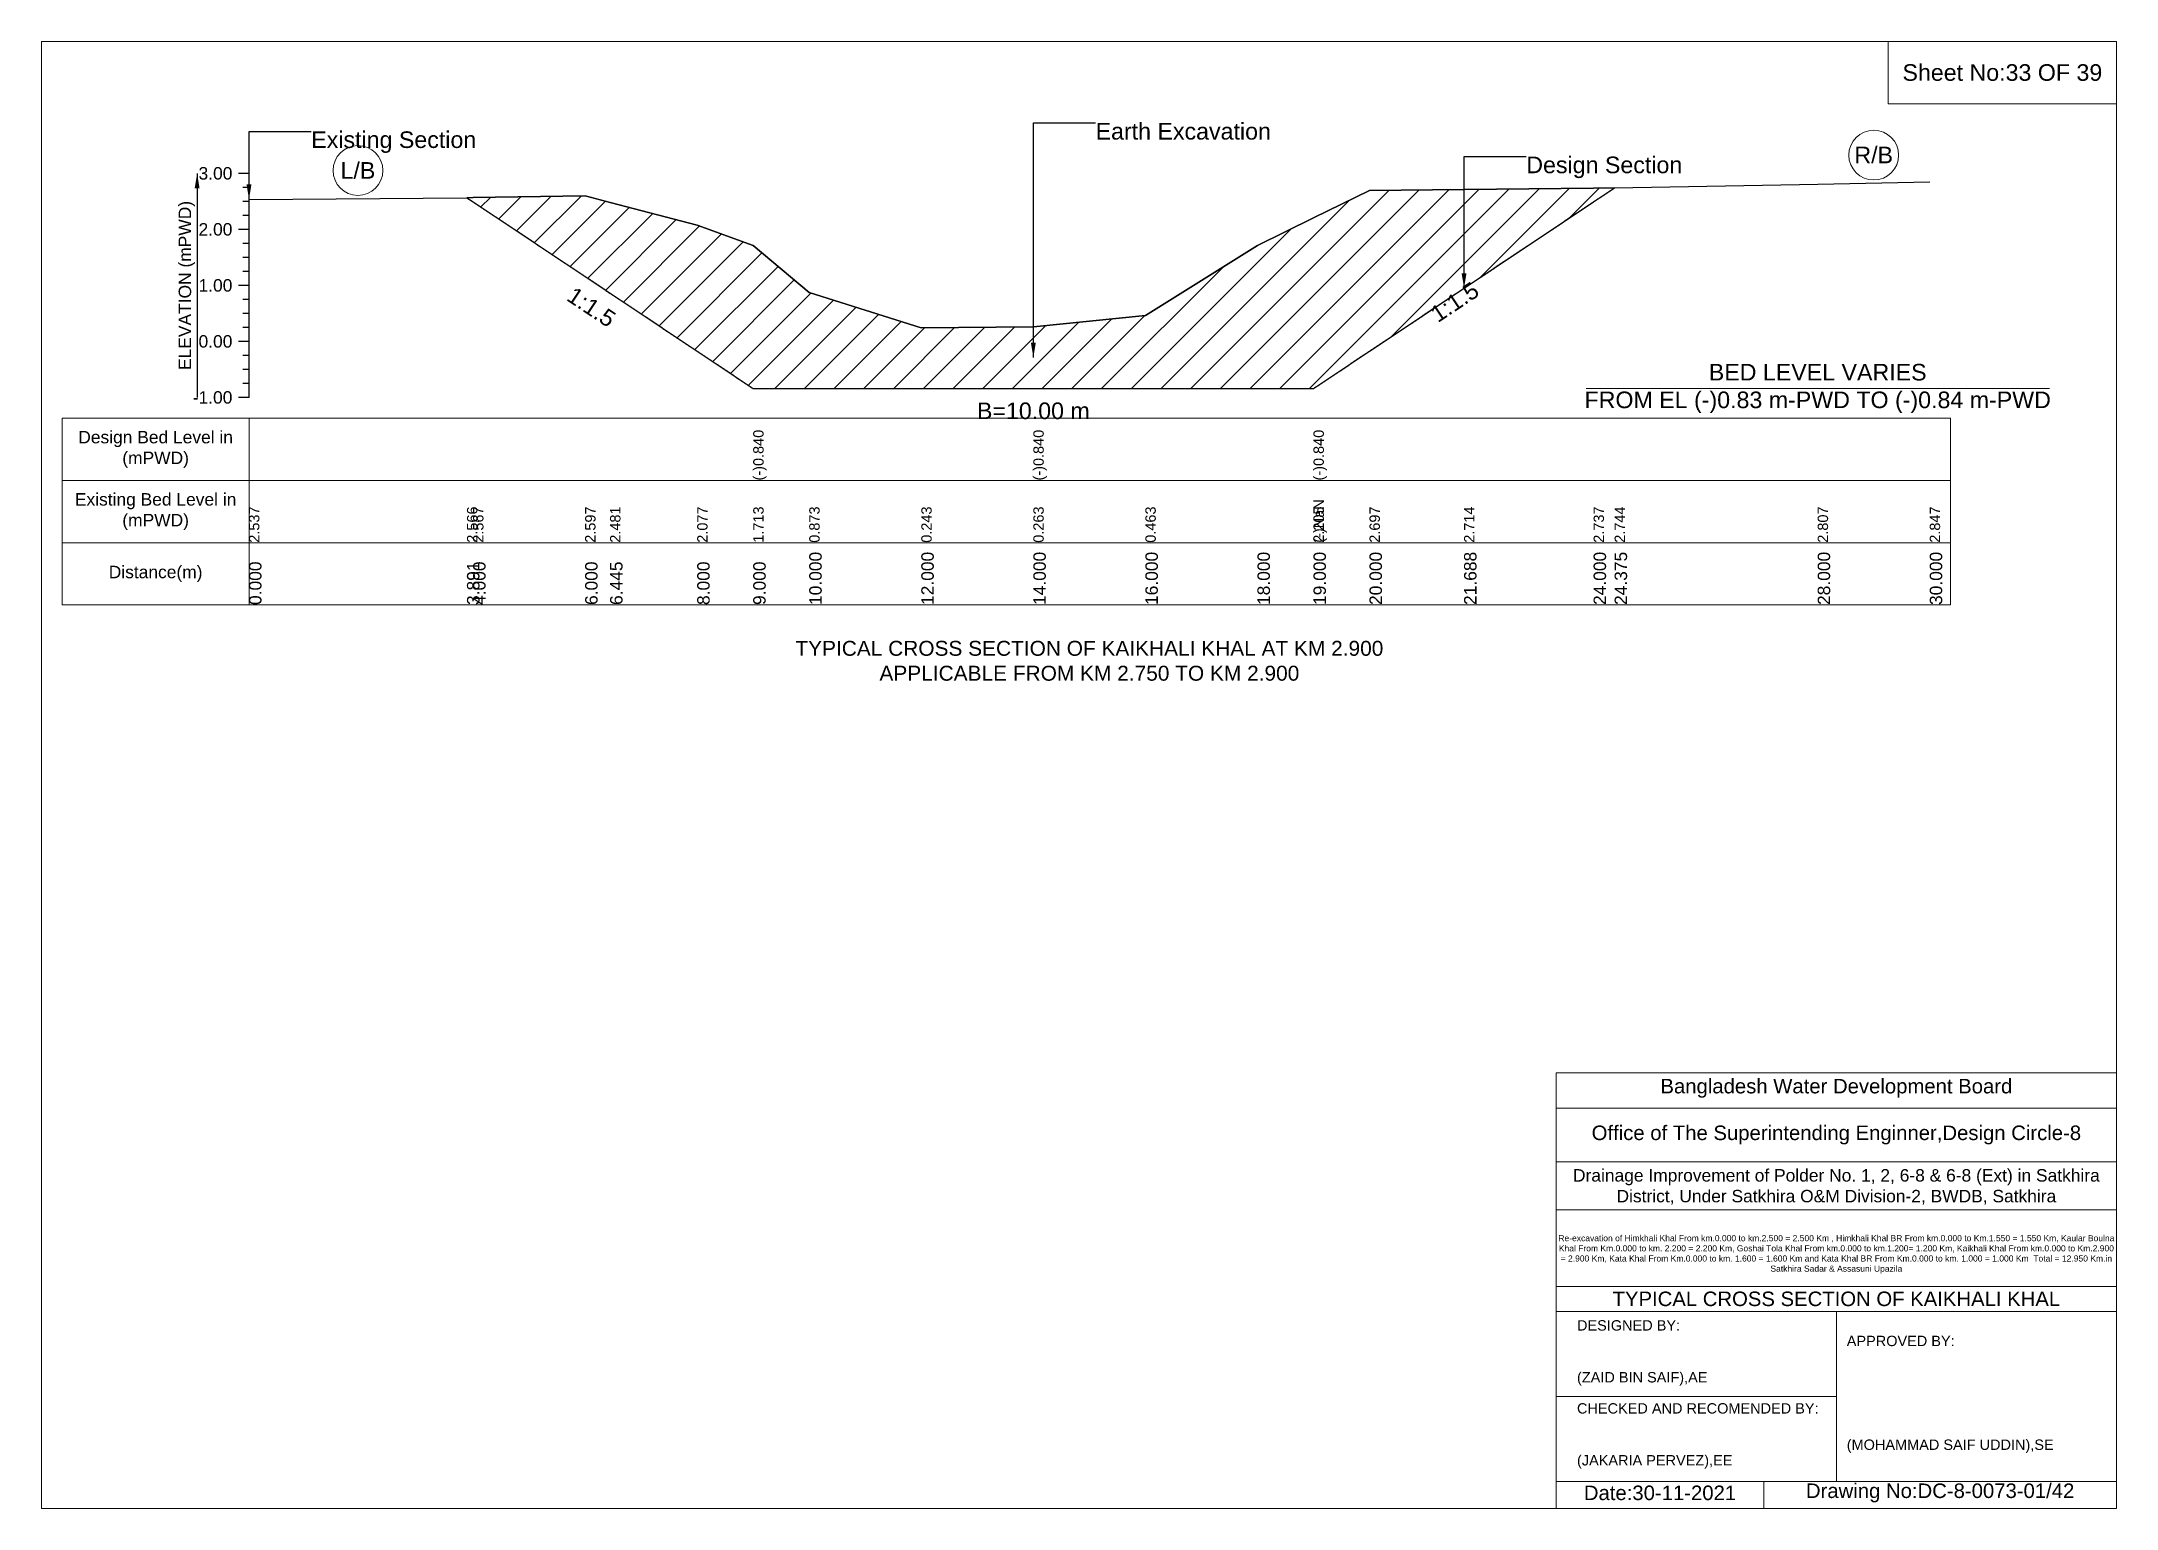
# Model space of a CAD drawing. Header units: inches. Extents: x 93000 to 486000, y -4242 to 0.
# Drawn here: x 420000 to 426000, y -4242 to 0 of the extents above; entities that cross this region are included whole.
import ezdxf

# ---------------------------------------------------------------- set-up
doc = ezdxf.new("R2010")
doc.units = ezdxf.units.IN
doc.header["$LTSCALE"] = 7
doc.header["$MEASUREMENT"] = 0
doc.linetypes.add('DASHED', pattern=[0.75, 0.5, -0.25])
for name, color, linetype, lineweight in [('Cross section Data Border', 7, 'Continuous', 9), ('Cross Section Labels', 7, 'Continuous', 9), ('Design_Bed_Level for Xsection', 7, 'DASHED', 25), ('Existing_Bed_Level for Xsection', 7, 'Continuous', 25), ('Long Section Labels', 7, 'Continuous', 9)]:
    doc.layers.add(name, color=color, linetype=linetype, lineweight=lineweight)
doc.styles.get("Standard").update_dxf_attribs({"font": 'arial.ttf'})
doc.dimstyles.get("Standard").update_dxf_attribs({"dimtxt": 0.18, "dimasz": 0.18, "dimexe": 0.18, "dimexo": 0.0625, "dimgap": 0.09, "dimtad": 0, "dimtih": 1, "dimtoh": 1, "dimdec": 4, "dimzin": 0, "dimdsep": 46, "dimtxsty": 'Standard', "dimcen": 0.09, "dimadec": 0, "dimazin": 0, "dimtfac": 1, "dimtdec": 4, "dimtofl": 0, "dimtmove": 0, "dimatfit": 3, "dimfxl": 1, "dimtolj": 1, "dimtzin": 0, "dimarcsym": 0})

msp = doc.modelspace()

# ---------------------------------------------------------------- texts
at = {"layer": 'Cross section Data Border', "attachment_point": 5}
for s, insert, char_height in [('Sheet No:33 OF 39', (425670, -90), 48), ('Bangladesh Water Development Board', (425190, -3027), 42), ('Office of The Superintending Enginner,Design Circle-8', (425190, -3162), 42)]:
    msp.add_mtext(s, dxfattribs=dict(at, insert=insert, char_height=char_height))
at = {"layer": 'Cross section Data Border'}
for s, insert, char_height, width, attachment_point in [('Design Bed Level in (mPWD)', (420330, -1179.4), 36, 480, 5), ('Existing Bed Level in (mPWD)', (420330, -1359.4), 36, 480, 5), ('Distance(m)', (420330, -1539.4), 36, 480, 5), ('Drainage Improvement of Polder No. 1, 2, 6-8 & 6-8 (Ext) in Satkhira District, Under Satkhira O&M Division-2, BWDB, Satkhira', (425190, -3312), 36, 1680, 5), ('Re-excavation of Himkhali Khal From km.0.000 to km.2.500 = 2.500 Km , Himkhali Khal BR From km.0.000 to Km.1.550 = 1.550 Km, Kaular Boulna Khal From Km.0.000 to km. 2.200 = 2.200 Km, Goshai Tola Khal From km.0.000 to km.1.200= 1.200 Km, Kaikhali Khal From km.0.000 to Km.2.900 = 2.900 Km, Kata Khal From Km.0.000 to km. 1.600 = 1.600 Km and Kata Khal BR From Km.0.000 to km. 1.000 = 1.000 Km  Total = 12.950 Km.in Satkhira Sadar & Assasuni Upazila', (425190, -3507), 17.611, 1620, 5), ('TYPICAL CROSS SECTION OF KAIKHALI KHAL', (425190, -3636), 42, 1680, 5), ('DESIGNED BY:^J^J^J(ZAID BIN SAIF),AE', (424440, -3792), 30, 840, 4), ('APPROVED BY:^J^J^J^J^J^J(MOHAMMAD SAIF UDDIN),SE', (425220, -3912), 30, 840, 4), ('CHECKED AND RECOMENDED BY:^J^J^J(JAKARIA PERVEZ),EE', (424440, -4032), 30, 840, 4), ('Date:30-11-2021', (424680, -4197), 42, 840, 5), ('Drawing No:DC-8-0073-01/42', (425490, -4197), 42, 1320, 5)]:
    msp.add_mtext(s, dxfattribs=dict(at, insert=insert, char_height=char_height, width=width, attachment_point=attachment_point))
at = {"layer": 'Cross Section Labels'}
for s, insert, char_height, attachment_point in [('Earth Excavation', (423048, -235.6), 48, 1), ('Existing Section', (420780, -259.9), 48, 1), ('L/B', (420915.1, -373), 48, 5), ('Design Section', (424293.4, -332.8), 48, 1), ('R/B', (425298, -328.4), 48, 5), ('BED LEVEL VARIES ^JFROM EL (-)0.83 m-PWD TO (-)0.84 m-PWD', (425136, -1003.4), 48, 5), ('B=10.00 m', (422868, -1043.9), 48, 2), ('TYPICAL CROSS SECTION OF KAIKHALI KHAL AT KM 2.900^JAPPLICABLE FROM KM 2.750 TO KM 2.900', (423030, -1791), 43.2, 5)]:
    msp.add_mtext(s, dxfattribs=dict(at, insert=insert, char_height=char_height, attachment_point=attachment_point))
at = {"layer": 'Cross Section Labels', "char_height": 48, "attachment_point": 2}
for insert, rotation in [((421603.6, -747.8), 326.30993), ((424072.9, -733.4), 33.69007)]:
    msp.add_mtext('1:1.5', dxfattribs=dict(at, insert=insert, rotation=rotation))
at = {"layer": 'Existing_Bed_Level for Xsection', "char_height": 36, "attachment_point": 6}
for s, insert in [('3.00', (420552, -381.4)), ('2.00', (420552, -543.4)), ('1.00', (420552, -705.4)), ('0.00', (420552, -867.4)), ('-1.00', (420552, -1029.4))]:
    msp.add_mtext(s, dxfattribs=dict(at, insert=insert))
at = {"layer": 'Existing_Bed_Level for Xsection', "insert": (420420, -705.4), "char_height": 36, "attachment_point": 5, "rotation": 90}
msp.add_mtext('ELEVATION (mPWD)', dxfattribs=at)
at = {"layer": 'Long Section Labels', "attachment_point": 1, "rotation": 90}
for s, insert, char_height in [('(-)0.840', (422058, -1269.4), 30), ('(-)0.840', (422868, -1269.4), 30), ('(-)0.840', (423678, -1269.4), 30), ('2.537', (420600, -1449.4), 30), ('2.566', (421230.3, -1449.4), 30), ('2.567', (421248, -1449.4), 30), ('2.597', (421572, -1449.4), 30), ('2.481', (421644.1, -1449.4), 30), ('2.077', (421896, -1449.4), 30), ('1.713', (422058, -1449.4), 30), ('1.713', (422058, -1449.4), 30), ('1.713', (422058, -1449.4), 30), ('1.713', (422058, -1449.4), 30), ('0.873', (422220, -1449.4), 30), ('0.243', (422544, -1449.4), 30), ('0.263', (422868, -1449.4), 30), ('0.263', (422868, -1449.4), 30), ('0.263', (422868, -1449.4), 30), ('0.463', (423192, -1449.4), 30), ('(-)NaN', (423678, -1449.4), 30), ('2.205', (423678, -1449.4), 30), ('2.205', (423678, -1449.4), 30), ('2.697', (423840, -1449.4), 30), ('2.714', (424113.4, -1449.4), 30), ('2.737', (424488, -1449.4), 30), ('2.744', (424548.8, -1449.4), 30), ('2.807', (425136, -1449.4), 30), ('2.847', (425460, -1449.4), 30), ('10.000', (422220, -1629.4), 36), ('12.000', (422544, -1629.4), 36), ('14.000', (422868, -1629.4), 36), ('14.000', (422868, -1629.4), 36), ('14.000', (422868, -1629.4), 36), ('16.000', (423192, -1629.4), 36), ('18.000', (423516, -1629.4), 36), ('19.000', (423678, -1629.4), 36), ('19.000', (423678, -1629.4), 36), ('19.000', (423678, -1629.4), 36), ('20.000', (423840, -1629.4), 36), ('21.688', (424113.4, -1629.4), 36), ('24.000', (424488, -1629.4), 36), ('24.375', (424548.8, -1629.4), 36), ('28.000', (425136, -1629.4), 36), ('30.000', (425460, -1629.4), 36), ('0.000', (420600, -1629.4), 36), ('3.891', (421230.3, -1629.4), 36), ('4.000', (421248, -1629.4), 36), ('6.000', (421572, -1629.4), 36), ('6.445', (421644.1, -1629.4), 36), ('8.000', (421896, -1629.4), 36), ('9.000', (422058, -1629.4), 36), ('9.000', (422058, -1629.4), 36), ('9.000', (422058, -1629.4), 36)]:
    msp.add_mtext(s, dxfattribs=dict(at, insert=insert, char_height=char_height))

# ---------------------------------------------------------------- hatches: boundary and pattern name
at = {"layer": 'Existing_Bed_Level for Xsection'}
h = msp.add_hatch(dxfattribs=at)
h.set_pattern_fill('ANSI31', color=256, scale=486, style=0)
h.paths.add_polyline_path([(421230.3, -451.6), (421248, -463.4), (421572, -679.4), (421644.1, -727.5), (421896, -895.4), (422058, -1003.4), (422220, -1003.4), (422544, -1003.4), (422868, -1003.4), (423192, -1003.4), (423516, -1003.4), (423678, -1003.4), (423840, -895.4), (424113.4, -713.2), (424488, -463.4), (424548.8, -422.9), (424488, -424), (424113.4, -427.7), (423840, -430.5), (423678, -510.2), (423516, -589.9), (423192, -792.4), (422868, -824.8), (422544, -828), (422220, -725.9), (422058, -589.9), (421896, -530.9), (421644.1, -465.4), (421572, -446.7), (421248, -451.5)])

# ---------------------------------------------------------------- linework, layer by layer
at = {"layer": 'Cross section Data Border'}
for points in [[(420000, 0), (426000, 0), (426000, -4242), (420000, -4242)], [(425340, 0), (426000, 0), (426000, -180), (425340, -180)], [(420060, -1089.4), (425520, -1089.4), (425520, -1629.4), (420060, -1629.4)]]:
    msp.add_lwpolyline(points, close=True, dxfattribs=at)
for points in [[(420600, -1089.4), (420600, -1629.4)], [(420060, -1269.4), (425520, -1269.4)], [(420060, -1449.4), (425520, -1449.4)], [(424380, -4242), (424380, -2982), (426000, -2982)], [(424380, -3084), (426000, -3084)], [(424380, -3240), (426000, -3240)], [(424380, -3378), (426000, -3378)], [(424380, -3600), (426000, -3600)], [(424380, -3672), (426000, -3672)], [(425190, -3672), (425190, -4164)], [(424380, -3918), (425190, -3918)], [(424380, -4164), (426000, -4164)], [(424980, -4164), (424980, -4242)]]:
    msp.add_lwpolyline(points, dxfattribs=at)
at = {"layer": 'Cross Section Labels'}
msp.add_lwpolyline([(424466.2, -1003.4), (425805.8, -1003.4)], dxfattribs=at)
for centre in [(425298, -328.4), (420915.1, -373)]:
    msp.add_circle(centre, 72, dxfattribs=at)
at = {"layer": 'Design_Bed_Level for Xsection'}
msp.add_lwpolyline([(421230.3, -451.6), (421644.1, -727.5), (422058, -1003.4), (422868, -1003.4), (423678, -1003.4), (424113.4, -713.2), (424548.8, -422.9)], dxfattribs=at)
at = {"layer": 'Existing_Bed_Level for Xsection'}
for points in [[(420600, -381.4), (420570, -381.4)], [(420600, -1029.4), (420600, -867.4), (420600, -705.4), (420600, -543.4), (420600, -381.4)], [(420600, -456.4), (421230.3, -451.6), (421248, -451.5), (421572, -446.7), (421644.1, -465.4), (421896, -530.9), (422058, -589.9), (422058, -589.9), (422220, -725.9), (422544, -828), (422868, -824.8), (422868, -824.8), (423192, -792.4), (423516, -589.9), (423678, -510.2), (423678, -510.2), (423840, -430.5), (424113.4, -427.7), (424488, -424), (424548.8, -422.9), (425136, -412.6), (425460, -406.2)], [(420600, -421.9), (420582, -421.9)], [(420600, -462.4), (420582, -462.4)], [(420600, -502.9), (420582, -502.9)], [(420600, -543.4), (420570, -543.4)], [(420600, -583.9), (420582, -583.9)], [(420600, -624.4), (420582, -624.4)], [(420600, -705.4), (420570, -705.4)], [(420600, -664.9), (420582, -664.9)], [(420600, -745.9), (420582, -745.9)], [(420600, -786.4), (420582, -786.4)], [(420600, -826.9), (420582, -826.9)], [(420600, -867.4), (420570, -867.4)], [(420600, -907.9), (420582, -907.9)], [(420600, -948.4), (420582, -948.4)], [(420600, -988.9), (420582, -988.9)], [(420600, -1029.4), (420570, -1029.4)]]:
    msp.add_lwpolyline(points, dxfattribs=at)
msp.add_lwpolyline([(421230.3, -451.6), (421248, -463.4), (421572, -679.4), (421644.1, -727.5), (421896, -895.4), (422058, -1003.4), (422058, -1003.4), (422220, -1003.4), (422544, -1003.4), (422868, -1003.4), (422868, -1003.4), (423192, -1003.4), (423516, -1003.4), (423678, -1003.4), (423678, -1003.4), (423840, -895.4), (424113.4, -713.2), (424488, -463.4), (424548.8, -422.9), (424548.8, -422.9), (424548.8, -422.9), (424488, -424), (424113.4, -427.7), (423840, -430.5), (423678, -510.2), (423678, -510.2), (423516, -589.9), (423192, -792.4), (422868, -824.8), (422868, -824.8), (422544, -828), (422220, -725.9), (422058, -589.9), (422058, -589.9), (421896, -530.9), (421644.1, -465.4), (421572, -446.7), (421248, -451.5)], close=True, dxfattribs=at)

msp.set_redraw_order([(e.dxf.handle, doc.entitydb.next_handle()) for e in msp.query("TEXT MTEXT ATTDEF DIMENSION ARC_DIMENSION")])  # texts and dimensions are drawn at this point

# ---------------------------------------------------------------- leaders
at = {"layer": 'Cross Section Labels', "annotation_type": 0, "has_hookline": 1, "hookline_direction": 0}
for points, text_width in [([(422868, -914.1), (422868, -235.6), (423047.9, -235.6)], 497), ([(420600, -456.4), (420600, -259.9), (420779.9, -259.9)], 467.2), ([(424113.4, -713.2), (424113.4, -332.8), (424293.3, -332.8)], 441.2)]:
    msp.add_leader(points, dimstyle='Standard', override={"dimasz": 43.2}, dxfattribs=dict(at, text_width=text_width))
at = {"layer": 'Existing_Bed_Level for Xsection'}
msp.add_leader([(420450, -381.4), (420450, -1029.4)], dimstyle='Standard', override={"dimasz": 43.2}, dxfattribs=at)

doc.saveas('drawing.dxf')
